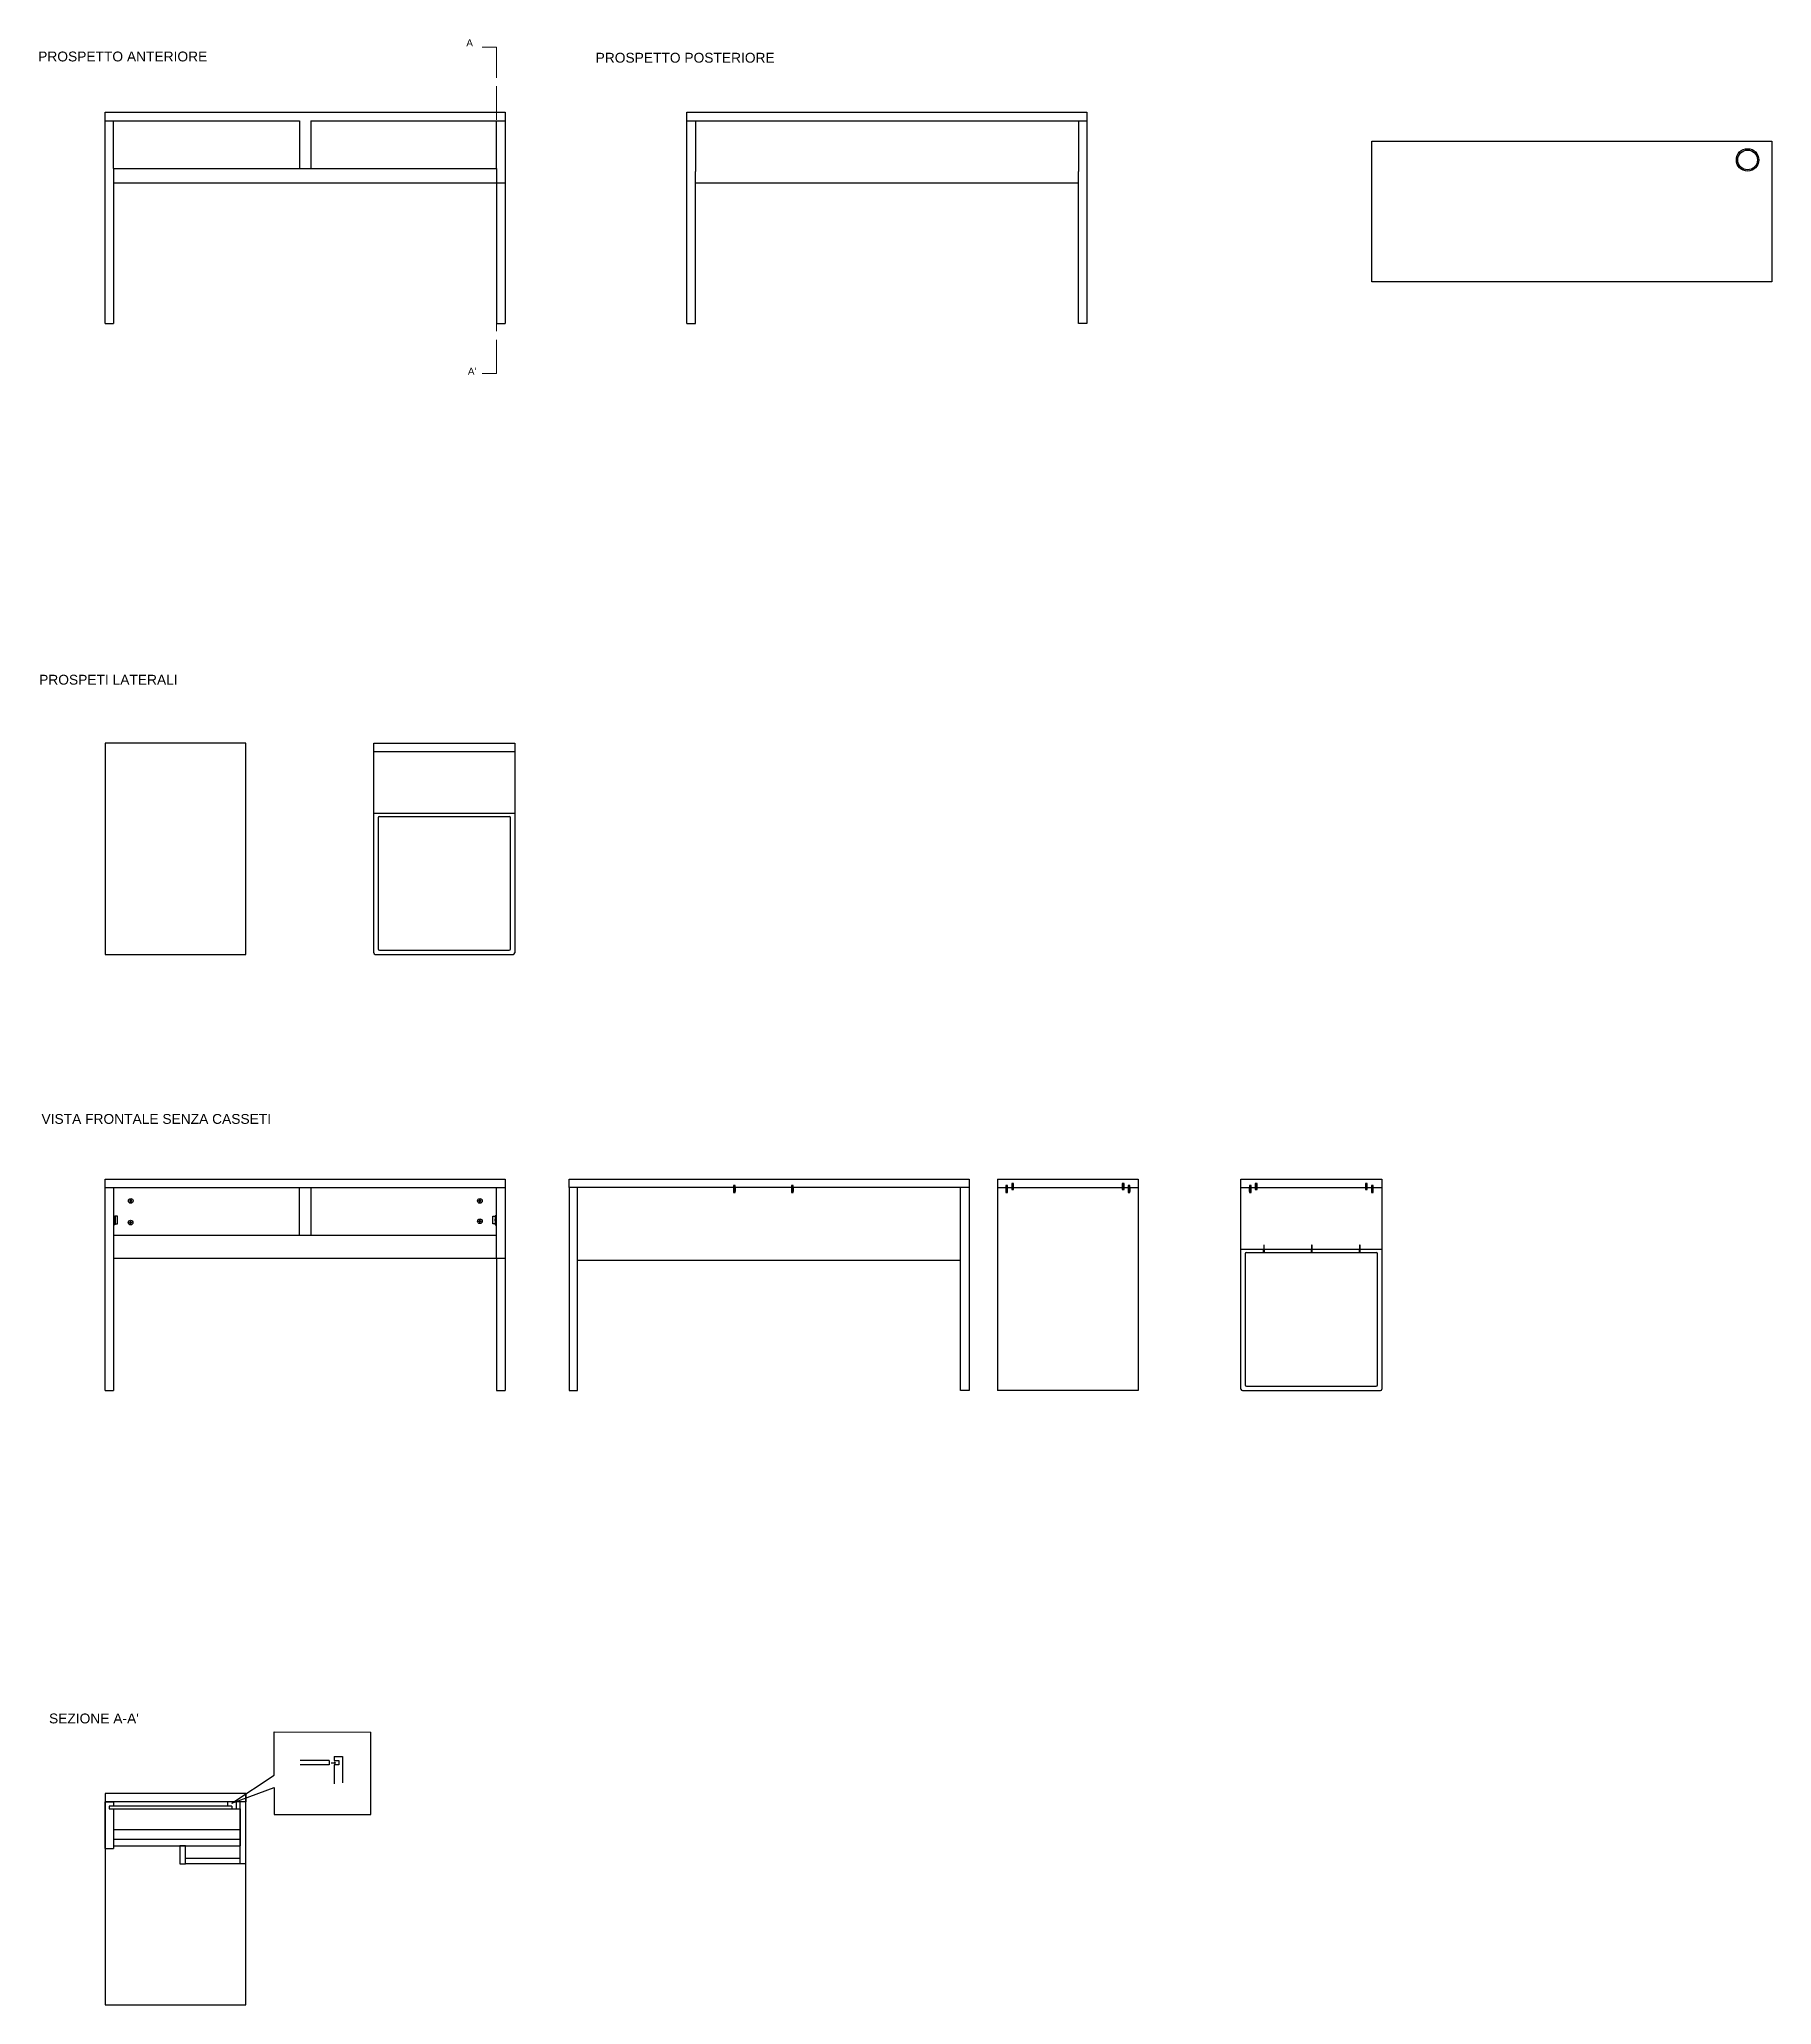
# Model space of a CAD drawing. Header units: millimetres. Extents: x 2300 to 5156, y 610 to 1862.
# Drawn here: x 2300 to 2915, y 641 to 1338 of the extents above; entities that cross this region are included whole.
import ezdxf

# ---------------------------------------------------------------- set-up
doc = ezdxf.new("R2010")
doc.units = ezdxf.units.MM
doc.linetypes.add('ACAD_ISO02W100', pattern=[15, 12, -3])
doc.layers.add('SEZIONE', color=7, linetype='ACAD_ISO02W100', lineweight=9)
doc.layers.add('spessore sottile', color=7, linetype='Continuous')
doc.styles.get("Standard").update_dxf_attribs({"font": 'arial.ttf'})

msp = doc.modelspace()

# ---------------------------------------------------------------- texts
at = {"char_height": 3.5, "attachment_point": 1}
for s, width, insert in [('PROSPETTO ANTERIORE', 87.4197, (2299.3, 1334)), ('PROSPETTO POSTERIORE ', 129.6623, (2497.21, 1333.56)), ('PROSPETI LATERALI ', 216.3138, (2299.64, 1112.8)), ('VISTA FRONTALE SENZA CASSETI ', 108.9212, (2300.48, 956.91))]:
    msp.add_mtext_dynamic_manual_height_columns(s, width=width, gutter_width=12.5, heights=[0], dxfattribs=dict(at, insert=insert))
at = {"layer": 'SEZIONE', "attachment_point": 1}
for s, width, insert, char_height in [('A', 11.3802, (2451.31, 1338.35), 2.5), ("A'", 9.6324, (2451.86, 1221.77), 2.5), ("SEZIONE A-A'", 59.3819, (2303.15, 744.11), 3.5)]:
    msp.add_mtext_dynamic_manual_height_columns(s, width=width, gutter_width=12.5, heights=[0], dxfattribs=dict(at, insert=insert, char_height=char_height))

# ---------------------------------------------------------------- linework, layer by layer
for p, q in [((2323.06, 1237.46), (2323.06, 1312.46)), ((2323.06, 1312.46), (2465.06, 1312.46)), ((2465.06, 1312.46), (2465.06, 1237.46)), ((2529.63, 1237.46), (2529.63, 1312.46)), ((2529.63, 1312.46), (2671.63, 1312.46)), ((2671.63, 1312.46), (2671.63, 1237.46)), ((2326.06, 1292.46), (2326.06, 1309.46)), ((2392.06, 1309.46), (2392.06, 1292.46)), ((2396.06, 1309.46), (2396.06, 1292.46)), ((2462.06, 1292.46), (2462.06, 1309.46)), ((2772.74, 1302.24), (2914.74, 1302.24)), ((2772.74, 1252.24), (2772.74, 1302.24)), ((2914.74, 1302.24), (2914.74, 1252.24)), ((2326.06, 1292.46), (2326.06, 1237.46)), ((2326.06, 1292.46), (2462.06, 1292.46)), ((2462.06, 1292.46), (2462.06, 1237.46)), ((2532.63, 1237.46), (2532.63, 1291.46)), ((2668.63, 1237.46), (2668.63, 1291.46)), ((2326.06, 1287.46), (2462.06, 1287.46)), ((2462.06, 1287.46), (2465.06, 1287.46)), ((2532.63, 1287.46), (2668.63, 1287.46)), ((2914.74, 1252.24), (2772.74, 1252.24)), ((2323.06, 1237.46), (2326.06, 1237.46)), ((2462.06, 1237.46), (2465.06, 1237.46)), ((2529.63, 1237.46), (2532.63, 1237.46)), ((2671.63, 1237.46), (2668.63, 1237.46)), ((2373.06, 1088.55), (2323.06, 1088.55)), ((2323.06, 1088.55), (2323.06, 1013.55)), ((2373.06, 1013.55), (2373.06, 1088.55)), ((2418.49, 1088.55), (2468.49, 1088.55)), ((2418.49, 1014.05), (2418.49, 1088.55)), ((2468.49, 1088.55), (2468.49, 1014.05)), ((2468.49, 1063.55), (2418.49, 1063.55)), ((2419.99, 1062.04), (2419.99, 1015.55)), ((2420.49, 1062.54), (2466.49, 1062.54)), ((2466.99, 1015.55), (2466.99, 1062.04)), ((2323.06, 1013.55), (2373.06, 1013.55)), ((2418.99, 1013.55), (2467.99, 1013.55)), ((2420.49, 1015.05), (2466.49, 1015.05)), ((2323.06, 858.79), (2323.06, 933.79)), ((2323.06, 933.79), (2465.06, 933.79)), ((2323.06, 930.79), (2465.06, 930.79)), ((2326.06, 930.79), (2326.06, 858.79)), ((2392.06, 913.79), (2392.06, 930.79)), ((2396.06, 930.79), (2396.06, 913.79)), ((2462.06, 905.79), (2462.06, 930.79)), ((2465.06, 933.79), (2465.06, 858.79)), ((2487.77, 930.79), (2487.77, 933.79)), ((2487.77, 933.79), (2629.77, 933.79)), ((2487.77, 930.79), (2487.77, 858.79)), ((2546.18, 930.79), (2487.77, 930.79)), ((2490.77, 858.79), (2490.77, 930.79)), ((2546.77, 931.58), (2546.18, 931.58)), ((2546.18, 931.58), (2546.18, 930.79)), ((2546.18, 930.79), (2546.18, 928.99)), ((2546.18, 928.99), (2546.77, 928.99)), ((2546.35, 930.79), (2546.26, 930.79)), ((2546.26, 930.79), (2546.26, 929.38)), ((2546.26, 930.77), (2546.69, 930.77)), ((2546.69, 929.4), (2546.26, 929.4)), ((2546.69, 929.38), (2546.26, 929.38)), ((2546.31, 930.77), (2546.31, 929.4)), ((2546.35, 931.34), (2546.59, 931.41)), ((2546.35, 930.79), (2546.35, 931.4)), ((2546.35, 931.23), (2546.61, 931.31)), ((2546.35, 931.11), (2546.61, 931.19)), ((2546.35, 930.99), (2546.61, 931.07)), ((2546.35, 930.87), (2546.61, 930.95)), ((2546.61, 930.79), (2546.35, 930.79)), ((2546.35, 929.4), (2546.35, 930.77)), ((2546.39, 929.38), (2546.39, 929.17)), ((2546.39, 929.17), (2546.58, 929.17)), ((2546.45, 930.77), (2546.45, 929.4)), ((2546.46, 930.79), (2546.61, 930.84)), ((2546.49, 929.4), (2546.49, 930.77)), ((2546.58, 929.17), (2546.58, 929.38)), ((2546.6, 930.77), (2546.6, 929.4)), ((2546.61, 931.4), (2546.61, 930.79)), ((2546.61, 930.79), (2546.69, 930.79)), ((2546.64, 929.4), (2546.64, 930.77)), ((2546.69, 930.79), (2546.69, 929.38)), ((2546.77, 930.79), (2546.77, 931.58)), ((2546.77, 928.99), (2546.77, 930.79)), ((2566.77, 930.79), (2546.77, 930.79)), ((2567.36, 931.58), (2566.77, 931.58)), ((2566.77, 931.58), (2566.77, 930.79)), ((2566.77, 930.79), (2566.77, 928.99)), ((2566.77, 928.99), (2567.36, 928.99)), ((2566.85, 930.79), (2566.85, 929.38)), ((2567.28, 930.79), (2566.85, 930.79)), ((2566.85, 930.77), (2567.28, 930.77)), ((2567.28, 929.4), (2566.85, 929.4)), ((2567.28, 929.38), (2566.85, 929.38)), ((2566.9, 930.77), (2566.9, 929.4)), ((2566.93, 931.34), (2567.17, 931.41)), ((2566.93, 930.79), (2566.93, 931.4)), ((2566.93, 931.23), (2567.19, 931.31)), ((2566.93, 931.11), (2567.19, 931.19)), ((2566.93, 930.99), (2567.19, 931.07)), ((2566.93, 930.87), (2567.19, 930.95)), ((2566.93, 929.4), (2566.93, 930.77)), ((2566.98, 929.38), (2566.98, 929.17)), ((2566.98, 929.17), (2567.16, 929.17)), ((2567.04, 930.79), (2567.19, 930.84)), ((2567.04, 930.77), (2567.04, 929.4)), ((2567.08, 929.4), (2567.08, 930.77)), ((2567.16, 929.17), (2567.16, 929.38)), ((2567.19, 931.4), (2567.19, 930.79)), ((2567.19, 930.77), (2567.19, 929.4)), ((2567.23, 929.4), (2567.23, 930.77)), ((2567.28, 930.79), (2567.28, 929.38)), ((2567.36, 930.79), (2567.36, 931.58)), ((2629.77, 930.79), (2567.36, 930.79)), ((2567.36, 928.99), (2567.36, 930.79)), ((2626.77, 858.79), (2626.77, 930.79)), ((2629.77, 933.79), (2629.77, 930.79)), ((2629.77, 930.79), (2629.77, 858.79)), ((2639.86, 933.79), (2689.86, 933.79)), ((2639.86, 933.79), (2639.86, 930.79)), ((2639.86, 930.79), (2639.86, 858.79)), ((2642.94, 930.77), (2643.37, 930.77)), ((2643.37, 929.4), (2642.94, 929.4)), ((2642.99, 930.77), (2642.99, 929.4)), ((2643.03, 931.34), (2643.27, 931.41)), ((2643.03, 931.23), (2643.29, 931.31)), ((2643.03, 931.11), (2643.29, 931.19)), ((2643.03, 930.99), (2643.29, 931.07)), ((2643.03, 930.87), (2643.29, 930.95)), ((2643.03, 929.4), (2643.03, 930.77)), ((2643.13, 930.77), (2643.13, 929.4)), ((2643.14, 930.79), (2643.29, 930.84)), ((2643.17, 929.4), (2643.17, 930.77)), ((2643.28, 930.77), (2643.28, 929.4)), ((2643.32, 929.4), (2643.32, 930.77)), ((2645.23, 932.04), (2645.08, 931.47)), ((2645.37, 932.04), (2645.08, 930.99)), ((2645.5, 930.3), (2645.08, 930.3)), ((2645.15, 930.26), (2645.08, 930.3)), ((2645.5, 931.56), (2645.15, 930.3)), ((2645.5, 931), (2645.31, 930.3)), ((2645.43, 930.26), (2645.5, 930.3)), ((2684.43, 932.04), (2684.27, 931.47)), ((2684.56, 932.04), (2684.27, 930.99)), ((2684.7, 930.3), (2684.27, 930.3)), ((2684.35, 930.26), (2684.27, 930.3)), ((2684.7, 931.56), (2684.35, 930.3)), ((2684.7, 931), (2684.5, 930.3)), ((2684.63, 930.26), (2684.7, 930.3)), ((2686.4, 930.77), (2686.82, 930.77)), ((2686.82, 929.4), (2686.4, 929.4)), ((2686.44, 930.77), (2686.44, 929.4)), ((2686.48, 931.34), (2686.72, 931.41)), ((2686.48, 931.23), (2686.74, 931.31)), ((2686.48, 931.11), (2686.74, 931.19)), ((2686.48, 930.99), (2686.74, 931.07)), ((2686.48, 930.87), (2686.74, 930.95)), ((2686.48, 929.4), (2686.48, 930.77)), ((2686.59, 930.79), (2686.74, 930.84)), ((2686.59, 930.77), (2686.59, 929.4)), ((2686.63, 929.4), (2686.63, 930.77)), ((2686.73, 930.77), (2686.73, 929.4)), ((2686.77, 929.4), (2686.77, 930.77)), ((2689.86, 933.79), (2689.86, 930.79)), ((2689.86, 930.79), (2689.86, 858.79)), ((2726.31, 933.79), (2776.31, 933.79)), ((2726.31, 859.29), (2726.31, 933.79)), ((2729.38, 930.77), (2729.81, 930.77)), ((2729.81, 929.4), (2729.38, 929.4)), ((2729.43, 930.77), (2729.43, 929.4)), ((2729.47, 931.34), (2729.71, 931.41)), ((2729.47, 931.23), (2729.73, 931.31)), ((2729.47, 931.11), (2729.73, 931.19)), ((2729.47, 930.99), (2729.73, 931.07)), ((2729.47, 930.87), (2729.73, 930.95)), ((2729.47, 929.4), (2729.47, 930.77)), ((2729.58, 930.77), (2729.58, 929.4)), ((2729.61, 929.4), (2729.61, 930.77)), ((2729.72, 930.77), (2729.72, 929.4)), ((2729.76, 929.4), (2729.76, 930.77)), ((2731.68, 932.04), (2731.52, 931.47)), ((2731.81, 932.04), (2731.52, 930.99)), ((2731.94, 930.3), (2731.52, 930.3)), ((2731.59, 930.26), (2731.52, 930.3)), ((2731.94, 931.56), (2731.59, 930.3)), ((2731.94, 931), (2731.75, 930.3)), ((2731.87, 930.26), (2731.94, 930.3)), ((2770.79, 932.04), (2770.64, 931.47)), ((2770.93, 932.04), (2770.64, 930.99)), ((2771.06, 930.3), (2770.64, 930.3)), ((2770.71, 930.26), (2770.64, 930.3)), ((2771.06, 931.56), (2770.71, 930.3)), ((2771.06, 931), (2770.87, 930.3)), ((2770.99, 930.26), (2771.06, 930.3)), ((2773.18, 929.4), (2772.76, 929.4)), ((2772.8, 930.77), (2772.8, 929.4)), ((2772.84, 931.34), (2773.08, 931.41)), ((2772.84, 931.23), (2773.1, 931.31)), ((2772.84, 931.11), (2773.1, 931.19)), ((2772.84, 930.99), (2773.1, 931.07)), ((2772.84, 930.87), (2773.1, 930.95)), ((2772.84, 929.4), (2772.84, 930.77)), ((2772.95, 930.77), (2772.95, 929.4)), ((2772.99, 929.4), (2772.99, 930.77)), ((2773.1, 930.77), (2773.1, 929.4)), ((2773.14, 929.4), (2773.14, 930.77)), ((2776.31, 933.79), (2776.31, 859.29)), ((2326.06, 920.96), (2326.3, 920.96)), ((2326.3, 917.58), (2326.3, 920.96)), ((2331.72, 926.09), (2332.13, 926.09)), ((2331.72, 926.04), (2331.72, 926.09)), ((2332.13, 926.04), (2331.72, 926.04)), ((2332.13, 926.56), (2332.18, 926.56)), ((2332.13, 926.09), (2332.13, 926.56)), ((2332.13, 925.61), (2332.13, 926.04)), ((2332.18, 925.61), (2332.13, 925.61)), ((2332.18, 926.56), (2332.18, 926.09)), ((2332.18, 926.09), (2332.57, 926.09)), ((2332.18, 926.04), (2332.18, 925.61)), ((2332.57, 926.04), (2332.18, 926.04)), ((2332.57, 926.09), (2332.57, 926.04)), ((2455.68, 926.09), (2456.09, 926.09)), ((2455.68, 926.04), (2455.68, 926.09)), ((2456.09, 926.04), (2455.68, 926.04)), ((2456.09, 926.56), (2456.14, 926.56)), ((2456.09, 926.09), (2456.09, 926.56)), ((2456.09, 925.61), (2456.09, 926.04)), ((2456.14, 925.61), (2456.09, 925.61)), ((2456.14, 926.56), (2456.14, 926.09)), ((2456.14, 926.09), (2456.53, 926.09)), ((2456.14, 926.04), (2456.14, 925.61)), ((2456.53, 926.04), (2456.14, 926.04)), ((2456.53, 926.09), (2456.53, 926.04)), ((2461.82, 917.58), (2461.82, 920.96)), ((2462.06, 920.96), (2461.82, 920.96)), ((2326.3, 917.58), (2326.06, 917.58)), ((2326.3, 917.74), (2326.53, 917.74)), ((2326.53, 917.58), (2326.3, 917.58)), ((2326.53, 917.74), (2326.53, 917.58)), ((2331.68, 918.37), (2332.09, 918.37)), ((2331.68, 918.32), (2331.68, 918.37)), ((2332.09, 918.32), (2331.68, 918.32)), ((2332.09, 918.84), (2332.13, 918.84)), ((2332.09, 918.37), (2332.09, 918.84)), ((2332.09, 917.89), (2332.09, 918.32)), ((2332.13, 917.89), (2332.09, 917.89)), ((2332.13, 918.84), (2332.13, 918.37)), ((2332.13, 918.37), (2332.52, 918.37)), ((2332.13, 918.32), (2332.13, 917.89)), ((2332.52, 918.32), (2332.13, 918.32)), ((2332.52, 918.37), (2332.52, 918.32)), ((2455.68, 918.85), (2456.09, 918.85)), ((2455.68, 918.8), (2455.68, 918.85)), ((2456.09, 918.8), (2455.68, 918.8)), ((2456.09, 919.32), (2456.14, 919.32)), ((2456.09, 918.85), (2456.09, 919.32)), ((2456.09, 918.37), (2456.09, 918.8)), ((2456.14, 918.37), (2456.09, 918.37)), ((2456.14, 919.32), (2456.14, 918.85)), ((2456.14, 918.85), (2456.53, 918.85)), ((2456.53, 918.8), (2456.14, 918.8)), ((2456.14, 918.8), (2456.14, 918.37)), ((2456.53, 918.85), (2456.53, 918.8)), ((2461.82, 917.74), (2461.59, 917.74)), ((2461.59, 917.74), (2461.59, 917.58)), ((2461.59, 917.58), (2461.82, 917.58)), ((2461.82, 917.58), (2462.06, 917.58)), ((2462.06, 913.79), (2326.06, 913.79)), ((2734.37, 908.79), (2726.31, 908.79)), ((2727.81, 907.28), (2727.81, 860.79)), ((2728.31, 907.78), (2774.31, 907.78)), ((2734.42, 910.3), (2734.47, 910.32)), ((2734.42, 910.2), (2734.58, 910.26)), ((2734.42, 910.1), (2734.58, 910.16)), ((2734.42, 910), (2734.58, 910.06)), ((2734.42, 909.9), (2734.58, 909.96)), ((2734.42, 909.8), (2734.58, 909.86)), ((2734.42, 909.7), (2734.58, 909.76)), ((2734.42, 909.6), (2734.58, 909.66)), ((2734.42, 909.5), (2734.58, 909.56)), ((2734.42, 909.4), (2734.58, 909.46)), ((2734.42, 909.3), (2734.58, 909.36)), ((2734.42, 909.2), (2734.58, 909.26)), ((2734.42, 909.1), (2734.58, 909.16)), ((2734.42, 909.09), (2734.58, 909.09)), ((2734.62, 907.83), (2734.62, 909.02)), ((2751.34, 908.79), (2734.62, 908.79)), ((2751.39, 910.3), (2751.44, 910.32)), ((2751.39, 910.2), (2751.56, 910.26)), ((2751.39, 910.1), (2751.56, 910.16)), ((2751.39, 910), (2751.56, 910.06)), ((2751.39, 909.9), (2751.56, 909.96)), ((2751.39, 909.8), (2751.56, 909.86)), ((2751.39, 909.7), (2751.56, 909.76)), ((2751.39, 909.6), (2751.56, 909.66)), ((2751.39, 909.5), (2751.56, 909.56)), ((2751.39, 909.4), (2751.56, 909.46)), ((2751.39, 909.3), (2751.56, 909.36)), ((2751.39, 909.2), (2751.56, 909.26)), ((2751.39, 909.1), (2751.56, 909.16)), ((2751.39, 909.09), (2751.55, 909.09)), ((2751.6, 907.83), (2751.6, 909.02)), ((2768.37, 908.79), (2751.6, 908.79)), ((2768.42, 910.3), (2768.47, 910.32)), ((2768.42, 910.2), (2768.58, 910.26)), ((2768.42, 910.1), (2768.58, 910.16)), ((2768.42, 910), (2768.58, 910.06)), ((2768.42, 909.9), (2768.58, 909.96)), ((2768.42, 909.8), (2768.58, 909.86)), ((2768.42, 909.7), (2768.58, 909.76)), ((2768.42, 909.6), (2768.58, 909.66)), ((2768.42, 909.5), (2768.58, 909.56)), ((2768.42, 909.4), (2768.58, 909.46)), ((2768.42, 909.3), (2768.58, 909.36)), ((2768.42, 909.2), (2768.58, 909.26)), ((2768.42, 909.1), (2768.58, 909.16)), ((2768.42, 909.09), (2768.58, 909.09)), ((2768.62, 907.83), (2768.62, 909.02)), ((2776.31, 908.79), (2768.62, 908.79)), ((2774.81, 860.79), (2774.81, 907.28)), ((2326.06, 905.79), (2462.06, 905.79)), ((2462.06, 905.79), (2462.06, 858.79)), ((2462.06, 905.79), (2465.06, 905.79)), ((2490.77, 904.97), (2626.77, 904.97)), ((2323.06, 858.79), (2326.06, 858.79)), ((2462.06, 858.79), (2465.06, 858.79)), ((2487.77, 858.79), (2490.77, 858.79)), ((2629.77, 858.79), (2626.77, 858.79)), ((2689.86, 858.79), (2639.86, 858.79)), ((2726.81, 858.79), (2775.81, 858.79)), ((2728.31, 860.29), (2774.31, 860.29)), ((2383.14, 722.2), (2383.14, 737.56)), ((2383.14, 737.56), (2417.45, 737.53)), ((2417.45, 708.23), (2417.45, 737.53)), ((2402.6, 727.41), (2392.27, 727.41)), ((2402.6, 725.91), (2392.27, 725.91)), ((2402.6, 727.41), (2402.6, 725.91)), ((2403.26, 726.57), (2404.84, 726.57)), ((2404.4, 728.91), (2407.4, 728.92)), ((2404.4, 728.91), (2404.4, 727.41)), ((2404.4, 727.41), (2406, 727.41)), ((2404.4, 725.91), (2404.4, 719.21)), ((2406, 725.91), (2404.4, 725.91)), ((2404.84, 726.57), (2404.56, 726.91)), ((2404.84, 726.57), (2404.56, 726.23)), ((2406, 727.41), (2406, 725.91)), ((2407.4, 728.92), (2407.4, 719.46)), ((2368.06, 712.27), (2383.14, 722.2)), ((2373.06, 715.77), (2323.06, 715.77)), ((2323.06, 715.77), (2323.06, 640.77)), ((2323.06, 696.19), (2323.06, 712.77)), ((2323.06, 712.77), (2326.06, 712.77)), ((2373.06, 712.77), (2323.06, 712.77)), ((2326.06, 712.77), (2326.06, 711.27)), ((2369.56, 712.77), (2366.56, 712.77)), ((2366.56, 712.77), (2366.56, 711.27)), ((2368.06, 712.27), (2383.14, 717.9)), ((2369.56, 712.77), (2369.56, 710.27)), ((2371.06, 690.77), (2371.06, 712.77)), ((2373.06, 640.77), (2373.06, 715.77)), ((2373.06, 715.77), (2373.06, 712.77)), ((2383.14, 717.9), (2383.14, 708.23)), ((2368.06, 711.27), (2324.56, 711.27)), ((2324.56, 711.27), (2324.56, 710.27)), ((2324.56, 710.27), (2326.06, 710.27)), ((2326.06, 710.27), (2326.06, 696.19)), ((2326.06, 710.27), (2371.06, 710.27)), ((2368.06, 711.27), (2368.06, 710.27)), ((2371.06, 710.27), (2371.06, 697.19)), ((2383.14, 708.23), (2417.45, 708.23)), ((2326.06, 702.93), (2371.06, 702.93)), ((2326.06, 699.56), (2371.06, 699.56)), ((2323.06, 696.19), (2326.06, 696.19)), ((2326.06, 697.19), (2371.06, 697.19)), ((2351.63, 697.19), (2349.63, 697.19)), ((2349.63, 697.19), (2349.63, 690.77)), ((2349.63, 690.77), (2351.63, 690.77)), ((2351.63, 690.77), (2351.63, 697.19)), ((2351.63, 690.77), (2351.63, 692.77)), ((2351.63, 692.77), (2371.06, 692.77)), ((2373.06, 690.77), (2351.63, 690.77)), ((2373.06, 690.77), (2371.06, 690.77)), ((2323.06, 640.77), (2373.06, 640.77))]:
    msp.add_line(p, q)
for points in [[(2546.29, 929.17), (2546.63, 929.17), (2546.63, 929.03), (2546.29, 929.03)], [(2566.88, 929.17), (2567.22, 929.17), (2567.22, 929.03), (2566.88, 929.03)], [(2642.97, 929.17), (2643.31, 929.17), (2643.31, 929.03), (2642.97, 929.03)], [(2644.95, 932.2), (2644.95, 930.14), (2645.62, 930.14), (2645.62, 932.2)], [(2645.15, 932.08), (2645.43, 932.08), (2645.43, 932.12), (2645.15, 932.12)], [(2645.15, 930.26), (2645.43, 930.26), (2645.43, 930.22), (2645.15, 930.22)], [(2684.15, 932.2), (2684.15, 930.14), (2684.81, 930.14), (2684.81, 932.2)], [(2684.35, 932.08), (2684.63, 932.08), (2684.63, 932.12), (2684.35, 932.12)], [(2684.35, 930.26), (2684.63, 930.26), (2684.63, 930.22), (2684.35, 930.22)], [(2686.43, 929.17), (2686.76, 929.17), (2686.76, 929.03), (2686.43, 929.03)], [(2729.41, 929.17), (2729.75, 929.17), (2729.75, 929.03), (2729.41, 929.03)], [(2731.39, 932.2), (2731.39, 930.14), (2732.06, 930.14), (2732.06, 932.2)], [(2731.59, 932.08), (2731.87, 932.08), (2731.87, 932.12), (2731.59, 932.12)], [(2731.59, 930.26), (2731.87, 930.26), (2731.87, 930.22), (2731.59, 930.22)], [(2770.51, 932.2), (2770.51, 930.14), (2771.18, 930.14), (2771.18, 932.2)], [(2770.71, 932.08), (2770.99, 932.08), (2770.99, 932.12), (2770.71, 932.12)], [(2770.71, 930.26), (2770.99, 930.26), (2770.99, 930.22), (2770.71, 930.22)], [(2772.79, 929.17), (2773.13, 929.17), (2773.13, 929.03), (2772.79, 929.03)], [(2326.61, 919.52), (2326.3, 919.52), (2326.3, 918.96), (2326.61, 918.96)], [(2327.43, 920.7), (2326.61, 920.7), (2326.61, 917.87), (2327.43, 917.87)], [(2460.69, 920.7), (2461.51, 920.7), (2461.51, 917.87), (2460.69, 917.87)], [(2461.51, 919.52), (2461.82, 919.52), (2461.82, 918.96), (2461.51, 918.96)], [(2734.31, 907.83), (2734.67, 907.83), (2734.67, 907.78), (2734.31, 907.78)], [(2751.29, 907.83), (2751.65, 907.83), (2751.65, 907.78), (2751.29, 907.78)], [(2768.31, 907.83), (2768.67, 907.83), (2768.67, 907.78), (2768.31, 907.78)]]:
    msp.add_lwpolyline(points, close=True)
for points in [[(2642.86, 930.68), (2642.86, 928.99), (2643.45, 928.99), (2643.45, 930.79), (2643.45, 931.58), (2642.86, 931.58), (2642.86, 930.79), (2642.86, 928.99)], [(2642.94, 930.79), (2643.37, 930.79), (2643.37, 929.38), (2642.94, 929.38), (2642.94, 930.79)], [(2643.07, 929.38), (2643.07, 929.17), (2643.26, 929.17), (2643.26, 929.38)], [(2645.15, 932.08), (2645.08, 932.04), (2645.08, 930.3)], [(2645.43, 932.08), (2645.5, 932.04), (2645.08, 932.04)], [(2645.08, 930.51), (2645.5, 932.04), (2645.5, 930.3)], [(2684.35, 932.08), (2684.27, 932.04), (2684.27, 930.3)], [(2684.63, 932.08), (2684.7, 932.04), (2684.27, 932.04)], [(2684.27, 930.51), (2684.7, 932.04), (2684.7, 930.3)], [(2686.32, 930.68), (2686.32, 928.99), (2686.9, 928.99), (2686.9, 930.79), (2686.9, 931.58), (2686.32, 931.58), (2686.32, 930.79), (2686.32, 928.99)], [(2686.4, 930.79), (2686.82, 930.79), (2686.82, 929.38), (2686.4, 929.38), (2686.4, 930.79)], [(2686.52, 929.38), (2686.52, 929.17), (2686.71, 929.17), (2686.71, 929.38)], [(2729.3, 930.68), (2729.3, 928.99), (2729.89, 928.99), (2729.89, 930.79), (2729.89, 931.58), (2729.3, 931.58), (2729.3, 930.79), (2729.3, 928.99)], [(2729.38, 930.79), (2729.81, 930.79), (2729.81, 929.38), (2729.38, 929.38), (2729.38, 930.79)], [(2729.51, 929.38), (2729.51, 929.17), (2729.7, 929.17), (2729.7, 929.38)], [(2731.59, 932.08), (2731.52, 932.04), (2731.52, 930.3)], [(2731.87, 932.08), (2731.94, 932.04), (2731.52, 932.04)], [(2731.52, 930.51), (2731.94, 932.04), (2731.94, 930.3)], [(2770.71, 932.08), (2770.64, 932.04), (2770.64, 930.3)], [(2770.99, 932.08), (2771.06, 932.04), (2770.64, 932.04)], [(2770.64, 930.51), (2771.06, 932.04), (2771.06, 930.3)], [(2772.68, 930.68), (2772.68, 928.99), (2773.27, 928.99), (2773.27, 930.79), (2773.27, 931.58), (2772.68, 931.58), (2772.68, 930.79), (2772.68, 928.99)], [(2772.76, 930.79), (2773.18, 930.79), (2773.18, 929.38), (2772.76, 929.38), (2772.76, 930.79)], [(2772.89, 929.38), (2772.89, 929.17), (2773.07, 929.17), (2773.07, 929.38)], [(2734.37, 907.83), (2734.37, 909.02), (2734.62, 909.02), (2734.58, 909.09), (2734.58, 910.32), (2734.42, 910.32), (2734.42, 909.09), (2734.37, 909.02)], [(2751.34, 907.83), (2751.34, 909.02), (2751.6, 909.02), (2751.55, 909.09), (2751.56, 910.32), (2751.39, 910.32), (2751.39, 909.09), (2751.34, 909.02)], [(2768.37, 907.83), (2768.37, 909.02), (2768.62, 909.02), (2768.58, 909.09), (2768.58, 910.32), (2768.42, 910.32), (2768.42, 909.09), (2768.37, 909.02)]]:
    msp.add_lwpolyline(points)
for points in [[(2643.29, 930.79), (2643.29, 931.4, 0.262667), (2643.03, 931.4), (2643.03, 930.79)], [(2686.74, 930.79), (2686.74, 931.4, 0.262667), (2686.48, 931.4), (2686.48, 930.79)], [(2729.73, 930.79), (2729.73, 931.4, 0.262667), (2729.47, 931.4), (2729.47, 930.79)], [(2773.1, 930.79), (2773.1, 931.4, 0.262667), (2772.84, 931.4), (2772.84, 930.79)]]:
    msp.add_lwpolyline(points, format="xyb")
for centre, radius in [((2906.19, 1295.53), 4), ((2906.19, 1295.53), 3.5), ((2332.16, 926.07), 0.824), ((2456.12, 926.07), 0.824), ((2332.11, 918.35), 0.824), ((2456.12, 918.82), 0.824)]:
    msp.add_circle(centre, radius)
for centre, radius, start, end in [((2420.49, 1062.04), 0.5, 90, 180), ((2466.49, 1062.04), 0.5, 0, 90), ((2418.99, 1014.05), 0.5, 180, 270), ((2420.49, 1015.55), 0.5, 180, 270), ((2466.49, 1015.55), 0.5, 270, 0), ((2467.99, 1014.05), 0.5, 270, 0), ((2546.48, 931.17), 0.264, 60.56546, 119.43454), ((2567.06, 931.17), 0.264, 60.56546, 119.43454), ((2728.31, 907.28), 0.5, 90, 180), ((2774.31, 907.28), 0.5, 0, 90), ((2726.81, 859.29), 0.5, 180, 270), ((2728.31, 860.79), 0.5, 180, 270), ((2774.31, 860.79), 0.5, 270, 0), ((2775.81, 859.29), 0.5, 270, 0)]:
    msp.add_arc(centre, radius, start, end)
at = {"layer": 'SEZIONE'}
msp.add_lwpolyline([(2456.91, 1219.71), (2462.06, 1219.71), (2462.06, 1335.6), (2456.91, 1335.6)], dxfattribs=at)
at = {"layer": 'spessore sottile'}
for p, q in [((2323.06, 1309.46), (2392.06, 1309.46)), ((2396.06, 1309.46), (2465.06, 1309.46)), ((2529.63, 1309.46), (2671.63, 1309.46)), ((2532.63, 1309.46), (2532.63, 1291.46)), ((2668.63, 1309.46), (2668.63, 1291.46)), ((2418.49, 1085.55), (2468.49, 1085.55)), ((2639.86, 930.79), (2642.86, 930.79)), ((2643.45, 930.79), (2644.95, 930.79)), ((2645.62, 930.79), (2684.15, 930.79)), ((2684.81, 930.79), (2686.32, 930.79)), ((2686.9, 930.79), (2689.86, 930.79)), ((2726.31, 930.79), (2776.31, 930.79))]:
    msp.add_line(p, q, dxfattribs=at)

msp.set_redraw_order([(e.dxf.handle, doc.entitydb.next_handle()) for e in msp.query("TEXT MTEXT ATTDEF DIMENSION ARC_DIMENSION")])  # texts and dimensions are drawn at this point

doc.saveas('drawing.dxf')
